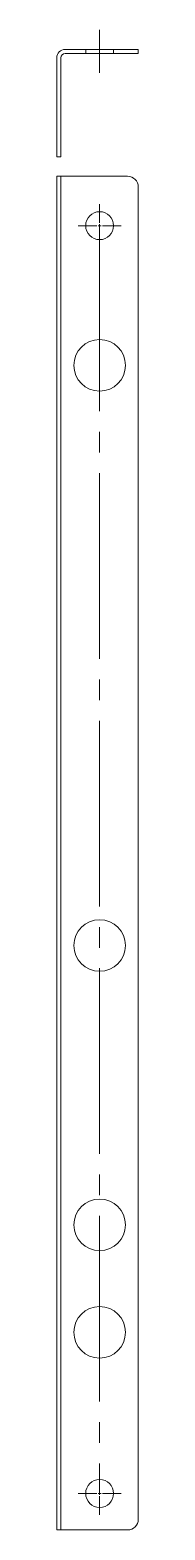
# Model space of a CAD drawing. Units: millimetres at full size. Extents: x -32787 to 32787, y -11878 to 14562.
# Drawn here: x -9760 to -9722, y 11543 to 12241 of the extents above; entities that cross this region are included whole.
import ezdxf

# ---------------------------------------------------------------- set-up
doc = ezdxf.new("R2010")
doc.units = ezdxf.units.MM
doc.header["$LTSCALE"] = 9.6
doc.linetypes.add('CHAIN2', pattern=[12, 9, -1, 1, -1])
for name, color, linetype, lineweight in [('0-7_01_外形線', 134, 'Continuous', 9), ('0-8_04_中心線', 4, 'CHAIN2', 9), ('0-9_03_かくれ線', 5, 'Continuous', 9)]:
    doc.layers.add(name, color=color, linetype=linetype, lineweight=lineweight)

# ---------------------------------------------------------------- blocks, each defined once
blk = doc.blocks.new('U5345')
at = {"layer": '0-8_04_中心線'}
for p, q in [((0, 1.3), (0, 10)), ((-10, 0), (-1.3, 0)), ((1.3, 0), (10, 0)), ((0, -10), (0, -1.3))]:
    blk.add_line(p, q, dxfattribs=at)
at = {"layer": '0-8_04_中心線', "linetype": 'Continuous'}
for p, q in [((-0.65, 0), (0.65, 0)), ((0, -0.65), (0, 0.65))]:
    blk.add_line(p, q, dxfattribs=at)
blk = doc.blocks.new('U5346')
at = {"layer": '0-8_04_中心線'}
for p, q in [((0, 1.3), (0, 10)), ((-10, 0), (-1.3, 0)), ((1.3, 0), (10, 0)), ((0, -10), (0, -1.3))]:
    blk.add_line(p, q, dxfattribs=at)
at = {"layer": '0-8_04_中心線', "linetype": 'Continuous'}
for p, q in [((-0.65, 0), (0.65, 0)), ((0, -0.65), (0, 0.65))]:
    blk.add_line(p, q, dxfattribs=at)

msp = doc.modelspace()

# ---------------------------------------------------------------- linework, layer by layer
at = {"layer": '0-7_01_外形線'}
for p, q in [((-9722.097, 12232.36), (-9756.097, 12232.36)), ((-9722.097, 12230.36), (-9756.097, 12230.36)), ((-9722.097, 12230.36), (-9722.097, 12232.36)), ((-9760.097, 12228.36), (-9760.097, 12182.36)), ((-9758.097, 12228.36), (-9758.097, 12182.36)), ((-9758.097, 12182.36), (-9760.097, 12182.36)), ((-9758.097, 12173.299), (-9758.097, 11543.299)), ((-9722.097, 12168.299), (-9722.097, 11548.299))]:
    msp.add_line(p, q, dxfattribs=at)
msp.add_lwpolyline([(-9727.097, 11543.299), (-9760.097, 11543.299), (-9760.097, 12173.299), (-9727.097, 12173.299)], dxfattribs=at)
for centre, radius in [((-9740.097, 12150.299), 6.5), ((-9740.097, 12085.299), 12), ((-9740.097, 11815.299), 12), ((-9740.097, 11685.299), 12), ((-9740.097, 11635.299), 12), ((-9740.097, 11560.299), 6.5)]:
    msp.add_circle(centre, radius, dxfattribs=at)
for centre, radius, start, end in [((-9756.097, 12228.36), 4, 90, 180), ((-9756.097, 12228.36), 2, 90, 180), ((-9727.097, 12168.299), 5, 0, 90), ((-9727.097, 11548.299), 5, 270, 0)]:
    msp.add_arc(centre, radius, start, end, dxfattribs=at)
at = {"layer": '0-8_04_中心線'}
for p, q in [((-9740.097, 12241.36), (-9740.097, 12221.36)), ((-9740.097, 12150.299), (-9740.097, 11560.299))]:
    msp.add_line(p, q, dxfattribs=at)
at = {"layer": '0-9_03_かくれ線'}
for p, q in [((-9746.597, 12232.36), (-9746.597, 12230.36)), ((-9733.597, 12232.36), (-9733.597, 12230.36))]:
    msp.add_line(p, q, dxfattribs=at)

# ---------------------------------------------------------------- block references
at = {"layer": '0-8_04_中心線'}
for name, p in [('U5345', (-9740.097, 12150.299)), ('U5346', (-9740.097, 11560.299))]:
    msp.add_blockref(name, p, dxfattribs=at)

doc.saveas('drawing.dxf')
